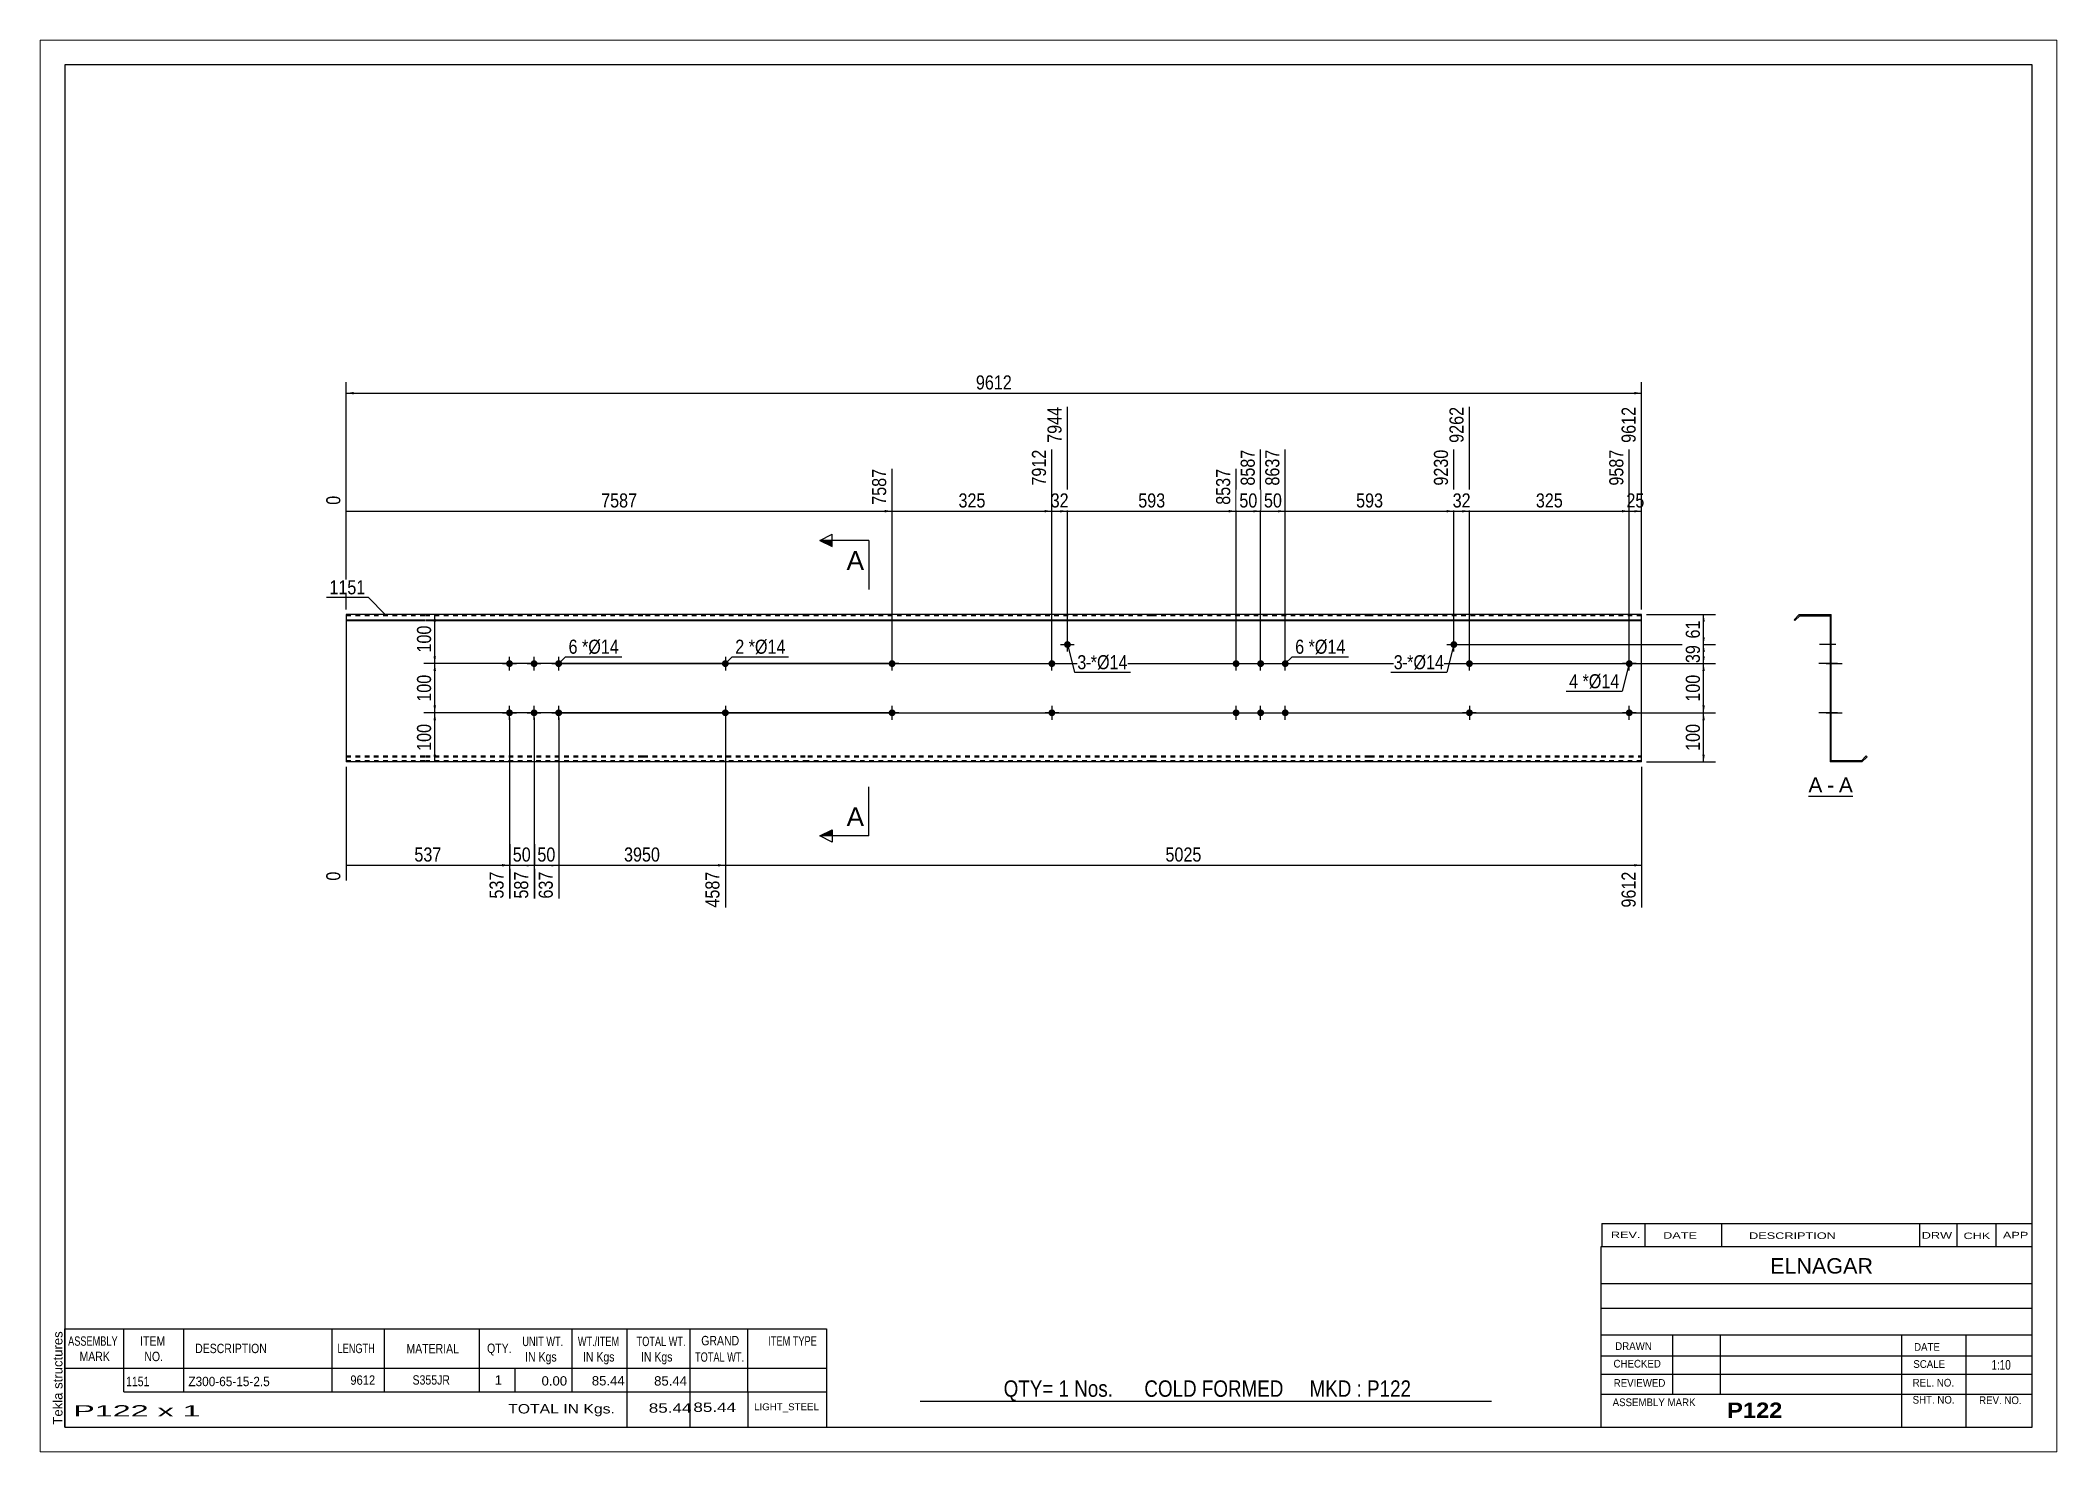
# Paper-space layout 'Layout1' of a CAD drawing. Header units: millimetres. Extents: x 0 to 410, y 0 to 287.
# The model-space entities are those that its viewports show. They can reach past a viewport. Long polylines and large blocks are cut down to what shows.
import ezdxf

# ---------------------------------------------------------------- set-up
doc = ezdxf.new("R2010")
doc.units = ezdxf.units.MM
doc.linetypes.add('DXK_LINE_DOT1', pattern=[1.8814, 0.9407, -0.9407])
doc.layers.add('Viewport layer', color=7, linetype='Continuous', plot=False)
doc.styles.add('Arial', font='ARIAL.TTF', dxfattribs={"height": 0.2})
doc.styles.add('Arial Bold', font='ARIALBD.TTF', dxfattribs={"height": 0.2})
doc.styles.add('Arial Narrow', font='ARIALN.TTF', dxfattribs={"height": 0.2})

# ---------------------------------------------------------------- blocks, each defined once
blk = doc.blocks.new('Unknown-627192223-1864')
at = {"color": 5, "linetype": 'Continuous'}
for p, q in [((342.8, 126.75), (-57.2, 126.75)), ((-57.2, 126.75), (-57.2, -150.25)), ((342.8, -150.25), (342.8, 126.75)), ((-57.2, -150.25), (342.8, -150.25))]:
    blk.add_line(p, q, dxfattribs=at)
at = {"color": 174, "linetype": 'Continuous', "style": 'Arial'}
blk.add_text('Tekla structures', height=1.9102, rotation=90, dxfattribs=at).set_placement((-57.7, -149.75))
blk = doc.blocks.new('Unknown-627192223-12 - 1236')
at = {"color": 7, "linetype": 'Continuous'}
blk.add_line((297.32, -21.95), (306.35, -21.95), dxfattribs=at)
at = {"color": 0, "linetype": 'Continuous'}
blk.add_wipeout([(300.16, -21.2), (300.16, -18), (297.32, -18), (297.32, -21.2)], dxfattribs=at)
blk.add_wipeout([(302.55, -21.2), (302.55, -18), (301.12, -18), (301.12, -21.2)], dxfattribs=at)
at = {"color": 96, "linetype": 'Continuous', "style": 'Arial'}
blk.add_text('A', height=3.06, dxfattribs=at).set_placement((297.32, -21.2))
at = {"color": 0, "linetype": 'Continuous'}
blk.add_wipeout([(306.35, -21.2), (306.35, -18), (303.51, -18), (303.51, -21.2)], dxfattribs=at)
at = {"color": 96, "linetype": 'Continuous', "style": 'Arial'}
for s, p in [('-', (301.12, -21.2)), ('A', (303.51, -21.2))]:
    blk.add_text(s, height=3.06, dxfattribs=at).set_placement(p)
blk = doc.blocks.new('Bolt-627192223-1223 - 1203')
at = {"linetype": 'Continuous'}
for points in [[(77.79, 5, -1), (76.39, 5, -1)], [(77.79, -5, -1), (76.39, -5, -1)]]:
    blk.add_hatch(color=3, dxfattribs=at).paths.add_polyline_path(points)
at = {"color": 3, "linetype": 'Continuous'}
for p, q in [((78.49, 5), (75.69, 5)), ((77.09, 6.4), (77.09, 3.6)), ((77.09, -3.6), (77.09, -6.4)), ((78.49, -5), (75.69, -5))]:
    blk.add_line(p, q, dxfattribs=at)
blk = doc.blocks.new('Part-627192223-1218 - 1203')
at = {"color": 2, "linetype": 'Continuous'}
for p, q in [((0, 15), (0, -15)), ((16, 15), (0, 15)), ((0, 13.94), (16, 13.94)), ((0, 13.76), (16, 13.76)), ((60.29, 15), (16.1, 15)), ((16.1, 13.94), (60.29, 13.94)), ((16.1, 13.76), (60.29, 13.76)), ((93.79, 15), (60.39, 15)), ((60.39, 13.94), (93.79, 13.94)), ((60.39, 13.76), (93.79, 13.76)), ((163.74, 15), (93.89, 15)), ((93.89, 13.94), (163.74, 13.94)), ((93.89, 13.76), (163.74, 13.76)), ((208.04, 15), (163.84, 15)), ((163.84, 13.94), (208.04, 13.94)), ((163.84, 13.76), (208.04, 13.76)), ((263.39, 15), (208.14, 15)), ((208.14, 13.94), (263.39, 13.94)), ((208.14, 13.76), (263.39, 13.76)), ((263.39, 13.94), (263.39, 15)), ((263.39, -15), (263.39, 13.94)), ((16, -15), (0, -15)), ((60.29, -15), (16.1, -15)), ((93.79, -15), (60.39, -15)), ((163.74, -15), (93.89, -15)), ((208.04, -15), (163.84, -15)), ((263.39, -15), (208.14, -15))]:
    blk.add_line(p, q, dxfattribs=at)
at = {"color": 7, "linetype": 'DXK_LINE_DOT1'}
for p, q in [((16, 14.75), (0, 14.75)), ((60.29, 14.75), (16.1, 14.75)), ((93.79, 14.75), (60.39, 14.75)), ((163.74, 14.75), (93.89, 14.75)), ((208.04, 14.75), (163.84, 14.75)), ((263.39, 14.75), (208.14, 14.75)), ((0, -13.76), (16, -13.76)), ((0, -13.94), (16, -13.94)), ((16, -14.75), (0, -14.75)), ((16.1, -13.76), (60.29, -13.76)), ((16.1, -13.94), (60.29, -13.94)), ((60.29, -14.75), (16.1, -14.75)), ((60.39, -13.76), (93.79, -13.76)), ((60.39, -13.94), (93.79, -13.94)), ((93.79, -14.75), (60.39, -14.75)), ((93.89, -13.76), (163.74, -13.76)), ((93.89, -13.94), (163.74, -13.94)), ((163.74, -14.75), (93.89, -14.75)), ((163.84, -13.76), (208.04, -13.76)), ((163.84, -13.94), (208.04, -13.94)), ((208.04, -14.75), (163.84, -14.75)), ((208.14, -13.76), (263.39, -13.76)), ((208.14, -13.94), (263.39, -13.94)), ((263.39, -14.75), (208.14, -14.75))]:
    blk.add_line(p, q, dxfattribs=at)
blk = doc.blocks.new('Bolt-627192223-1219 - 1203')
at = {"linetype": 'Continuous'}
for points in [[(32.5, 5, -1), (33.9, 5, -1)], [(37.5, 5, -1), (38.9, 5, -1)], [(42.5, 5, -1), (43.9, 5, -1)], [(32.5, -5, -1), (33.9, -5, -1)], [(37.5, -5, -1), (38.9, -5, -1)], [(42.5, -5, -1), (43.9, -5, -1)]]:
    blk.add_hatch(color=3, dxfattribs=at).paths.add_polyline_path(points)
at = {"color": 3, "linetype": 'Continuous'}
for p, q in [((31.8, 5), (34.6, 5)), ((33.2, 3.6), (33.2, 6.4)), ((36.8, 5), (39.6, 5)), ((38.2, 3.6), (38.2, 6.4)), ((41.8, 5), (44.6, 5)), ((43.2, 3.6), (43.2, 6.4)), ((33.2, -6.4), (33.2, -3.6)), ((38.2, -6.4), (38.2, -3.6)), ((43.2, -6.4), (43.2, -3.6)), ((31.8, -5), (34.6, -5)), ((36.8, -5), (39.6, -5)), ((41.8, -5), (44.6, -5))]:
    blk.add_line(p, q, dxfattribs=at)
blk = doc.blocks.new('Bolt-627192223-1220 - 1203')
at = {"linetype": 'Continuous'}
for points in [[(180.24, 5, -1), (181.64, 5, -1)], [(185.24, 5, -1), (186.64, 5, -1)], [(190.24, 5, -1), (191.64, 5, -1)], [(180.24, -5, -1), (181.64, -5, -1)], [(185.24, -5, -1), (186.64, -5, -1)], [(190.24, -5, -1), (191.64, -5, -1)]]:
    blk.add_hatch(color=3, dxfattribs=at).paths.add_polyline_path(points)
at = {"color": 3, "linetype": 'Continuous'}
for p, q in [((179.54, 5), (182.34, 5)), ((180.94, 3.6), (180.94, 6.4)), ((184.54, 5), (187.34, 5)), ((185.94, 3.6), (185.94, 6.4)), ((189.54, 5), (192.34, 5)), ((190.94, 3.6), (190.94, 6.4)), ((180.94, -6.4), (180.94, -3.6)), ((185.94, -6.4), (185.94, -3.6)), ((190.94, -6.4), (190.94, -3.6)), ((179.54, -5), (182.34, -5)), ((184.54, -5), (187.34, -5)), ((189.54, -5), (192.34, -5))]:
    blk.add_line(p, q, dxfattribs=at)
blk = doc.blocks.new('Bolt-627192223-1221 - 1203')
at = {"linetype": 'Continuous'}
blk.add_hatch(color=3, dxfattribs=at).paths.add_polyline_path([(142.79, 5, -1), (144.19, 5, -1)])
at = {"color": 3, "linetype": 'Continuous'}
for p, q in [((142.09, 5), (144.89, 5)), ((143.49, 3.6), (143.49, 6.4))]:
    blk.add_line(p, q, dxfattribs=at)
blk = doc.blocks.new('Bolt-627192223-1222 - 1203')
at = {"linetype": 'Continuous'}
blk.add_hatch(color=3, dxfattribs=at).paths.add_polyline_path([(145.95, 8.88, -1), (147.35, 8.88, -1)])
at = {"color": 3, "linetype": 'Continuous'}
for p, q in [((145.25, 8.88), (148.05, 8.88)), ((146.65, 7.48), (146.65, 10.28))]:
    blk.add_line(p, q, dxfattribs=at)
blk = doc.blocks.new('Bolt-627192223-1224 - 1203')
at = {"linetype": 'Continuous'}
blk.add_hatch(color=3, dxfattribs=at).paths.add_polyline_path([(144.19, -5, -1), (142.79, -5, -1)])
at = {"color": 3, "linetype": 'Continuous'}
for p, q in [((143.49, -3.6), (143.49, -6.4)), ((144.89, -5), (142.09, -5))]:
    blk.add_line(p, q, dxfattribs=at)
blk = doc.blocks.new('Bolt-627192223-1225 - 1203')
at = {"linetype": 'Continuous'}
blk.add_hatch(color=3, dxfattribs=at).paths.add_polyline_path([(224.53, 8.88, -1), (225.93, 8.88, -1)])
at = {"color": 3, "linetype": 'Continuous'}
for p, q in [((223.83, 8.88), (226.63, 8.88)), ((225.23, 7.48), (225.23, 10.28))]:
    blk.add_line(p, q, dxfattribs=at)
blk = doc.blocks.new('Bolt-627192223-1226 - 1203')
at = {"linetype": 'Continuous'}
blk.add_hatch(color=3, dxfattribs=at).paths.add_polyline_path([(227.69, 5, -1), (229.09, 5, -1)])
at = {"color": 3, "linetype": 'Continuous'}
for p, q in [((226.99, 5), (229.79, 5)), ((228.39, 3.6), (228.39, 6.4))]:
    blk.add_line(p, q, dxfattribs=at)
blk = doc.blocks.new('Bolt-627192223-1227 - 1203')
at = {"linetype": 'Continuous'}
blk.add_hatch(color=3, dxfattribs=at).paths.add_polyline_path([(229.09, -5, -1), (227.69, -5, -1)])
at = {"color": 3, "linetype": 'Continuous'}
for p, q in [((228.39, -3.6), (228.39, -6.4)), ((229.79, -5), (226.99, -5))]:
    blk.add_line(p, q, dxfattribs=at)
blk = doc.blocks.new('Bolt-627192223-1228 - 1203')
at = {"linetype": 'Continuous'}
for points in [[(110.29, 5, -1), (111.69, 5, -1)], [(260.19, 5, -1), (261.59, 5, -1)]]:
    blk.add_hatch(color=3, dxfattribs=at).paths.add_polyline_path(points)
at = {"color": 3, "linetype": 'Continuous'}
for p, q in [((112.39, 5), (109.59, 5)), ((110.99, 3.6), (110.99, 6.4)), ((262.29, 5), (259.49, 5)), ((260.89, 3.6), (260.89, 6.4))]:
    blk.add_line(p, q, dxfattribs=at)
blk = doc.blocks.new('Bolt-627192223-1229 - 1203')
at = {"linetype": 'Continuous'}
for points in [[(110.29, -5, -1), (111.69, -5, -1)], [(260.19, -5, -1), (261.59, -5, -1)]]:
    blk.add_hatch(color=3, dxfattribs=at).paths.add_polyline_path(points)
at = {"color": 3, "linetype": 'Continuous'}
for p, q in [((110.99, -6.4), (110.99, -3.6)), ((260.89, -6.4), (260.89, -3.6)), ((112.39, -5), (109.59, -5)), ((262.29, -5), (259.49, -5))]:
    blk.add_line(p, q, dxfattribs=at)
blk = doc.blocks.new('Bolt-627192223-1240 - 1236')
at = {"linetype": 'Continuous'}
for points in [[(301.71, 5.7), (301.71, 4.3), (301.96, 4.3), (301.96, 5.7)], [(301.71, 5.7), (301.71, 4.3), (301.96, 4.3), (301.96, 5.7)], [(301.71, 5.7), (301.71, 4.3), (301.96, 4.3), (301.96, 5.7)], [(301.71, -4.3), (301.71, -5.7), (301.96, -5.7), (301.96, -4.3)], [(301.71, -4.3), (301.71, -5.7), (301.96, -5.7), (301.96, -4.3)], [(301.71, -4.3), (301.71, -5.7), (301.96, -5.7), (301.96, -4.3)]]:
    blk.add_hatch(color=3, dxfattribs=at).paths.add_polyline_path(points)
at = {"color": 3, "linetype": 'Continuous'}
for p, q in [((303.26, 5), (299.46, 5)), ((303.26, 5), (299.46, 5)), ((303.26, 5), (299.46, 5)), ((301.96, 5.7), (301.71, 5.7)), ((301.96, 5.7), (301.71, 5.7)), ((301.96, 5.7), (301.71, 5.7)), ((301.96, 4.3), (301.71, 4.3)), ((301.96, 4.3), (301.71, 4.3)), ((301.96, 4.3), (301.71, 4.3)), ((303.26, -5), (299.46, -5)), ((303.26, -5), (299.46, -5)), ((303.26, -5), (299.46, -5)), ((301.96, -4.3), (301.71, -4.3)), ((301.96, -4.3), (301.71, -4.3)), ((301.96, -4.3), (301.71, -4.3)), ((301.96, -5.7), (301.71, -5.7)), ((301.96, -5.7), (301.71, -5.7)), ((301.96, -5.7), (301.71, -5.7))]:
    blk.add_line(p, q, dxfattribs=at)
blk = doc.blocks.new('Part-627192223-1238 - 1236')
at = {"color": 2, "linetype": 'Continuous'}
for p, q in [((295.46, 15), (294.4, 13.94)), ((294.4, 13.94), (294.58, 13.76)), ((295.56, 14.75), (294.58, 13.76)), ((295.46, 15), (301.96, 15)), ((295.56, 14.75), (301.71, 14.75)), ((301.71, 14.75), (301.71, -15)), ((301.96, -14.75), (301.96, 15)), ((308.21, -15), (301.71, -15)), ((308.11, -14.75), (301.96, -14.75)), ((308.11, -14.75), (309.09, -13.76)), ((308.21, -15), (309.27, -13.94)), ((309.27, -13.94), (309.09, -13.76))]:
    blk.add_line(p, q, dxfattribs=at)
blk = doc.blocks.new('Bolt-627192223-1239 - 1236')
at = {"linetype": 'Continuous'}
for points in [[(301.71, 5.7), (301.71, 4.3), (301.96, 4.3), (301.96, 5.7)], [(301.71, 5.7), (301.71, 4.3), (301.96, 4.3), (301.96, 5.7)], [(301.71, 5.7), (301.71, 4.3), (301.96, 4.3), (301.96, 5.7)], [(301.71, -4.3), (301.71, -5.7), (301.96, -5.7), (301.96, -4.3)], [(301.71, -4.3), (301.71, -5.7), (301.96, -5.7), (301.96, -4.3)], [(301.71, -4.3), (301.71, -5.7), (301.96, -5.7), (301.96, -4.3)]]:
    blk.add_hatch(color=3, dxfattribs=at).paths.add_polyline_path(points)
at = {"color": 3, "linetype": 'Continuous'}
for p, q in [((303.26, 5), (299.46, 5)), ((303.26, 5), (299.46, 5)), ((303.26, 5), (299.46, 5)), ((301.96, 5.7), (301.71, 5.7)), ((301.96, 5.7), (301.71, 5.7)), ((301.96, 5.7), (301.71, 5.7)), ((301.96, 4.3), (301.71, 4.3)), ((301.96, 4.3), (301.71, 4.3)), ((301.96, 4.3), (301.71, 4.3)), ((303.26, -5), (299.46, -5)), ((303.26, -5), (299.46, -5)), ((303.26, -5), (299.46, -5)), ((301.96, -4.3), (301.71, -4.3)), ((301.96, -4.3), (301.71, -4.3)), ((301.96, -4.3), (301.71, -4.3)), ((301.96, -5.7), (301.71, -5.7)), ((301.96, -5.7), (301.71, -5.7)), ((301.96, -5.7), (301.71, -5.7))]:
    blk.add_line(p, q, dxfattribs=at)
blk = doc.blocks.new('Bolt-627192223-1241 - 1236')
at = {"linetype": 'Continuous'}
blk.add_hatch(color=3, dxfattribs=at).paths.add_polyline_path([(301.71, 5.7), (301.71, 4.3), (301.96, 4.3), (301.96, 5.7)])
at = {"color": 3, "linetype": 'Continuous'}
for p, q in [((302.89, 5), (299.59, 5)), ((301.96, 5.7), (301.71, 5.7)), ((301.96, 4.3), (301.71, 4.3))]:
    blk.add_line(p, q, dxfattribs=at)
blk = doc.blocks.new('Bolt-627192223-1242 - 1236')
at = {"linetype": 'Continuous'}
blk.add_hatch(color=3, dxfattribs=at).paths.add_polyline_path([(301.71, 9.58), (301.71, 8.18), (301.96, 8.18), (301.96, 9.58)])
at = {"color": 3, "linetype": 'Continuous'}
for p, q in [((302.89, 8.88), (299.59, 8.88)), ((301.96, 9.58), (301.71, 9.58)), ((301.96, 8.18), (301.71, 8.18))]:
    blk.add_line(p, q, dxfattribs=at)
blk = doc.blocks.new('Bolt-627192223-1243 - 1236')
at = {"linetype": 'Continuous'}
for points in [[(301.96, 4.3), (301.96, 5.7), (301.71, 5.7), (301.71, 4.3)], [(301.96, -5.7), (301.96, -4.3), (301.71, -4.3), (301.71, -5.7)]]:
    blk.add_hatch(color=3, dxfattribs=at).paths.add_polyline_path(points)
at = {"color": 3, "linetype": 'Continuous'}
for p, q in [((301.96, 5), (299.71, 5)), ((301.96, 5.7), (301.71, 5.7)), ((301.96, 4.3), (301.71, 4.3)), ((301.96, -5), (299.71, -5)), ((301.96, -4.3), (301.71, -4.3)), ((301.96, -5.7), (301.71, -5.7))]:
    blk.add_line(p, q, dxfattribs=at)
blk = doc.blocks.new('Bolt-627192223-1244 - 1236')
at = {"linetype": 'Continuous'}
blk.add_hatch(color=3, dxfattribs=at).paths.add_polyline_path([(301.96, -5.7), (301.96, -4.3), (301.71, -4.3), (301.71, -5.7)])
at = {"color": 3, "linetype": 'Continuous'}
for p, q in [((301.96, -4.3), (301.71, -4.3)), ((302.76, -5), (301.71, -5)), ((301.96, -5.7), (301.71, -5.7))]:
    blk.add_line(p, q, dxfattribs=at)
blk = doc.blocks.new('Bolt-627192223-1245 - 1236')
at = {"linetype": 'Continuous'}
blk.add_hatch(color=3, dxfattribs=at).paths.add_polyline_path([(301.71, 9.58), (301.71, 8.18), (301.96, 8.18), (301.96, 9.58)])
at = {"color": 3, "linetype": 'Continuous'}
for p, q in [((302.89, 8.88), (299.59, 8.88)), ((301.96, 9.58), (301.71, 9.58)), ((301.96, 8.18), (301.71, 8.18))]:
    blk.add_line(p, q, dxfattribs=at)
blk = doc.blocks.new('Bolt-627192223-1246 - 1236')
at = {"linetype": 'Continuous'}
blk.add_hatch(color=3, dxfattribs=at).paths.add_polyline_path([(301.71, 5.7), (301.71, 4.3), (301.96, 4.3), (301.96, 5.7)])
at = {"color": 3, "linetype": 'Continuous'}
for p, q in [((302.89, 5), (299.59, 5)), ((301.96, 5.7), (301.71, 5.7)), ((301.96, 4.3), (301.71, 4.3))]:
    blk.add_line(p, q, dxfattribs=at)
blk = doc.blocks.new('Bolt-627192223-1247 - 1236')
at = {"linetype": 'Continuous'}
blk.add_hatch(color=3, dxfattribs=at).paths.add_polyline_path([(301.96, -5.7), (301.96, -4.3), (301.71, -4.3), (301.71, -5.7)])
at = {"color": 3, "linetype": 'Continuous'}
for p, q in [((301.96, -4.3), (301.71, -4.3)), ((302.76, -5), (301.71, -5)), ((301.96, -5.7), (301.71, -5.7))]:
    blk.add_line(p, q, dxfattribs=at)
blk = doc.blocks.new('Bolt-627192223-1248 - 1236')
at = {"linetype": 'Continuous'}
blk.add_hatch(color=3, dxfattribs=at).paths.add_polyline_path([(301.71, 5.7), (301.71, 4.3), (301.96, 4.3), (301.96, 5.7)])
blk.add_hatch(color=3, dxfattribs=at).paths.add_polyline_path([(301.71, 5.7), (301.71, 4.3), (301.96, 4.3), (301.96, 5.7)])
at = {"color": 3, "linetype": 'Continuous'}
for p, q in [((300.91, 5), (304.21, 5)), ((300.91, 5), (304.21, 5)), ((301.71, 5.7), (301.96, 5.7)), ((301.71, 5.7), (301.96, 5.7)), ((301.71, 4.3), (301.96, 4.3)), ((301.71, 4.3), (301.96, 4.3))]:
    blk.add_line(p, q, dxfattribs=at)
blk = doc.blocks.new('Bolt-627192223-1249 - 1236')
at = {"linetype": 'Continuous'}
blk.add_hatch(color=3, dxfattribs=at).paths.add_polyline_path([(301.71, -4.3), (301.71, -5.7), (301.96, -5.7), (301.96, -4.3)])
blk.add_hatch(color=3, dxfattribs=at).paths.add_polyline_path([(301.71, -4.3), (301.71, -5.7), (301.96, -5.7), (301.96, -4.3)])
at = {"color": 3, "linetype": 'Continuous'}
for p, q in [((300.91, -5), (304.21, -5)), ((300.91, -5), (304.21, -5)), ((301.71, -4.3), (301.96, -4.3)), ((301.71, -4.3), (301.96, -4.3)), ((301.71, -5.7), (301.96, -5.7)), ((301.71, -5.7), (301.96, -5.7))]:
    blk.add_line(p, q, dxfattribs=at)
blk = doc.blocks.new('StraightDimension-627192223-1353 - 1203')
at = {"linetype": 'Continuous'}
for points in [[(17.75, 3.5), (18, 5), (18.25, 3.5)], [(18.25, -3.5), (18, -5), (17.75, -3.5)]]:
    blk.add_hatch(color=7, dxfattribs=at).paths.add_polyline_path(points)
at = {"color": 7, "linetype": 'Continuous'}
for p, q in [((109.99, 5), (15.75, 5)), ((18, -5), (18, 5)), ((109.99, -5), (15.75, -5))]:
    blk.add_line(p, q, dxfattribs=at)
at = {"color": 0}
blk.add_wipeout([(17.85, 3.34), (13.65, 3.34), (13.65, -3.34), (17.85, -3.34)], dxfattribs=at)
at = {"color": 3, "style": 'Arial Narrow'}
blk.add_text('100', height=2.863, rotation=90.0002, dxfattribs=at).set_placement((17.25, -2.74))
blk = doc.blocks.new('StraightDimension-627192223-1354 - 1203')
at = {"linetype": 'Continuous'}
for points in [[(17.75, -6.5), (18, -5), (18.25, -6.5)], [(18.25, -13.5), (18, -15), (17.75, -13.5)]]:
    blk.add_hatch(color=7, dxfattribs=at).paths.add_polyline_path(points)
at = {"color": 7, "linetype": 'Continuous'}
for p, q in [((109.99, -5), (15.75, -5)), ((18, -15), (18, -5)), ((32.2, -15), (15.75, -15))]:
    blk.add_line(p, q, dxfattribs=at)
at = {"color": 0}
blk.add_wipeout([(17.85, -6.66), (13.65, -6.66), (13.65, -13.34), (17.85, -13.34)], dxfattribs=at)
at = {"color": 3, "style": 'Arial Narrow'}
blk.add_text('100', height=2.863, rotation=90.0002, dxfattribs=at).set_placement((17.25, -12.74))
blk = doc.blocks.new('StraightDimension-627192223-1269 - 1203')
at = {"linetype": 'Continuous'}
blk.add_hatch(color=7, dxfattribs=at).paths.add_polyline_path([(179.44, 36.25), (180.94, 36), (179.44, 35.75)])
at = {"color": 7, "linetype": 'Continuous'}
for p, q in [((146.65, 9.88), (146.65, 57.21)), ((180.94, 6), (180.94, 44.61)), ((146.65, 36), (180.94, 36))]:
    blk.add_line(p, q, dxfattribs=at)
at = {"color": 0, "linetype": 'Continuous'}
blk.add_wipeout([(180.34, 45.21), (176.14, 45.21), (176.14, 36.7), (180.34, 36.7)], dxfattribs=at)
at = {"color": 0}
blk.add_wipeout([(167.14, 36.15), (167.14, 40.35), (160.45, 40.35), (160.45, 36.15)], dxfattribs=at)
at = {"color": 3, "linetype": 'Continuous', "style": 'Arial Narrow'}
blk.add_text('8537', height=2.863, rotation=90.0002, dxfattribs=at).set_placement((179.74, 37.3))
at = {"color": 3, "style": 'Arial Narrow'}
blk.add_text('593', height=2.863, dxfattribs=at).set_placement((161.05, 36.75))
blk = doc.blocks.new('StraightDimension-627192223-1332 - 1203')
at = {"linetype": 'Continuous'}
for points in [[(275.75, 13.5), (276, 15), (276.25, 13.5)], [(276.25, 10.38), (276, 8.88), (275.75, 10.38)]]:
    blk.add_hatch(color=7, dxfattribs=at).paths.add_polyline_path(points)
at = {"color": 7, "linetype": 'Continuous'}
for p, q in [((264.39, 15), (278.4, 15)), ((276, 8.88), (276, 15)), ((226.23, 8.88), (278.4, 8.88))]:
    blk.add_line(p, q, dxfattribs=at)
at = {"color": 0}
blk.add_wipeout([(275.85, 14.37), (271.65, 14.37), (271.65, 9.51), (275.85, 9.51)], dxfattribs=at)
at = {"color": 3, "style": 'Arial Narrow'}
blk.add_text('61', height=2.863, rotation=90.0002, dxfattribs=at).set_placement((275.25, 10.11))
blk = doc.blocks.new('StraightDimension-627192223-1267 - 1203')
at = {"linetype": 'Continuous'}
blk.add_hatch(color=7, dxfattribs=at).paths.add_polyline_path([(189.44, 36.25), (190.94, 36), (189.44, 35.75)])
at = {"color": 7, "linetype": 'Continuous'}
for p, q in [((185.94, 6), (185.94, 48.51)), ((190.94, 6), (190.94, 48.51)), ((185.94, 36), (190.94, 36))]:
    blk.add_line(p, q, dxfattribs=at)
at = {"color": 0}
blk.add_wipeout([(190.87, 36.15), (190.87, 40.35), (186.01, 40.35), (186.01, 36.15)], dxfattribs=at)
at = {"color": 0, "linetype": 'Continuous'}
blk.add_wipeout([(190.34, 49.11), (186.14, 49.11), (186.14, 40.6), (190.34, 40.6)], dxfattribs=at)
at = {"color": 3, "linetype": 'Continuous', "style": 'Arial Narrow'}
blk.add_text('8637', height=2.863, rotation=90.0002, dxfattribs=at).set_placement((189.74, 41.2))
at = {"color": 3, "style": 'Arial Narrow'}
blk.add_text('50', height=2.863, dxfattribs=at).set_placement((186.61, 36.75))
blk = doc.blocks.new('StraightDimension-627192223-1335 - 1203')
at = {"linetype": 'Continuous'}
for points in [[(275.75, -6.5), (276, -5), (276.25, -6.5)], [(276.25, -13.5), (276, -15), (275.75, -13.5)]]:
    blk.add_hatch(color=7, dxfattribs=at).paths.add_polyline_path(points)
at = {"color": 7, "linetype": 'Continuous'}
for p, q in [((44.2, -5), (278.4, -5)), ((276, -15), (276, -5)), ((264.39, -15), (278.4, -15))]:
    blk.add_line(p, q, dxfattribs=at)
at = {"color": 0}
blk.add_wipeout([(275.85, -6.66), (271.65, -6.66), (271.65, -13.34), (275.85, -13.34)], dxfattribs=at)
at = {"color": 3, "style": 'Arial Narrow'}
blk.add_text('100', height=2.863, rotation=90.0002, dxfattribs=at).set_placement((275.25, -12.74))
blk = doc.blocks.new('StraightDimension-627192223-1266 - 1203')
at = {"linetype": 'Continuous'}
blk.add_hatch(color=7, dxfattribs=at).paths.add_polyline_path([(223.73, 36.25), (225.23, 36), (223.73, 35.75)])
at = {"color": 7, "linetype": 'Continuous'}
for p, q in [((190.94, 6), (190.94, 48.51)), ((225.23, 9.88), (225.23, 48.51)), ((190.94, 36), (225.23, 36))]:
    blk.add_line(p, q, dxfattribs=at)
at = {"color": 0, "linetype": 'Continuous'}
blk.add_wipeout([(224.63, 49.11), (220.43, 49.11), (220.43, 40.6), (224.63, 40.6)], dxfattribs=at)
at = {"color": 0}
blk.add_wipeout([(211.43, 36.15), (211.43, 40.35), (204.75, 40.35), (204.75, 36.15)], dxfattribs=at)
at = {"color": 3, "linetype": 'Continuous', "style": 'Arial Narrow'}
blk.add_text('9230', height=2.863, rotation=90.0002, dxfattribs=at).set_placement((224.03, 41.2))
at = {"color": 3, "style": 'Arial Narrow'}
blk.add_text('593', height=2.863, dxfattribs=at).set_placement((205.35, 36.75))
blk = doc.blocks.new('StraightDimension-627192223-1312 - 1203')
at = {"linetype": 'Continuous'}
blk.add_hatch(color=7, dxfattribs=at).paths.add_polyline_path([(261.89, -35.75), (263.39, -36), (261.89, -36.25)])
at = {"color": 7, "linetype": 'Continuous'}
for p, q in [((77.09, -6), (77.09, -44.61)), ((263.39, -16), (263.39, -44.61)), ((77.09, -36), (263.39, -36))]:
    blk.add_line(p, q, dxfattribs=at)
at = {"color": 0}
blk.add_wipeout([(174.5, -35.85), (174.5, -31.65), (165.99, -31.65), (165.99, -35.85)], dxfattribs=at)
at = {"color": 0, "linetype": 'Continuous'}
blk.add_wipeout([(262.79, -36.7), (258.59, -36.7), (258.59, -45.21), (262.79, -45.21)], dxfattribs=at)
at = {"color": 3, "style": 'Arial Narrow'}
blk.add_text('5025', height=2.863, dxfattribs=at).set_placement((166.59, -35.25))
at = {"color": 3, "linetype": 'Continuous', "style": 'Arial Narrow'}
blk.add_text('9612', height=2.863, rotation=90.0002, dxfattribs=at).set_placement((262.19, -44.61))
blk = doc.blocks.new('StraightDimension-627192223-1263 - 1203')
at = {"linetype": 'Continuous'}
blk.add_hatch(color=7, dxfattribs=at).paths.add_polyline_path([(261.89, 36.25), (263.39, 36), (261.89, 35.75)])
at = {"color": 7, "linetype": 'Continuous'}
for p, q in [((263.39, 16), (263.39, 57.21)), ((260.89, 6), (260.89, 48.51)), ((260.89, 36), (263.39, 36))]:
    blk.add_line(p, q, dxfattribs=at)
at = {"color": 0, "linetype": 'Continuous'}
blk.add_wipeout([(262.79, 57.81), (258.59, 57.81), (258.59, 49.3), (262.79, 49.3)], dxfattribs=at)
at = {"color": 0}
blk.add_wipeout([(264.57, 36.15), (264.57, 40.35), (259.71, 40.35), (259.71, 36.15)], dxfattribs=at)
at = {"color": 3, "linetype": 'Continuous', "style": 'Arial Narrow'}
blk.add_text('9612', height=2.863, rotation=90.0002, dxfattribs=at).set_placement((262.19, 49.9))
at = {"color": 3, "style": 'Arial Narrow'}
blk.add_text('25', height=2.863, dxfattribs=at).set_placement((260.31, 36.75))
blk = doc.blocks.new('StraightDimension-627192223-1264 - 1203')
at = {"linetype": 'Continuous'}
blk.add_hatch(color=7, dxfattribs=at).paths.add_polyline_path([(259.39, 36.25), (260.89, 36), (259.39, 35.75)])
at = {"color": 7, "linetype": 'Continuous'}
for p, q in [((228.39, 6), (228.39, 57.21)), ((260.89, 6), (260.89, 48.51)), ((228.39, 36), (260.89, 36))]:
    blk.add_line(p, q, dxfattribs=at)
at = {"color": 0, "linetype": 'Continuous'}
blk.add_wipeout([(260.29, 49.11), (256.09, 49.11), (256.09, 40.6), (260.29, 40.6)], dxfattribs=at)
at = {"color": 0}
blk.add_wipeout([(247.98, 36.15), (247.98, 40.35), (241.3, 40.35), (241.3, 36.15)], dxfattribs=at)
at = {"color": 3, "linetype": 'Continuous', "style": 'Arial Narrow'}
blk.add_text('9587', height=2.863, rotation=90.0002, dxfattribs=at).set_placement((259.69, 41.2))
at = {"color": 3, "style": 'Arial Narrow'}
blk.add_text('325', height=2.863, dxfattribs=at).set_placement((241.9, 36.75))
blk = doc.blocks.new('StraightDimension-627192223-1265 - 1203')
at = {"linetype": 'Continuous'}
blk.add_hatch(color=7, dxfattribs=at).paths.add_polyline_path([(226.89, 36.25), (228.39, 36), (226.89, 35.75)])
at = {"color": 7, "linetype": 'Continuous'}
for p, q in [((228.39, 6), (228.39, 57.21)), ((225.23, 9.88), (225.23, 48.51)), ((225.23, 36), (228.39, 36))]:
    blk.add_line(p, q, dxfattribs=at)
at = {"color": 0, "linetype": 'Continuous'}
blk.add_wipeout([(227.79, 57.81), (223.59, 57.81), (223.59, 49.3), (227.79, 49.3)], dxfattribs=at)
at = {"color": 0}
blk.add_wipeout([(229.24, 36.15), (229.24, 40.35), (224.38, 40.35), (224.38, 36.15)], dxfattribs=at)
at = {"color": 3, "linetype": 'Continuous', "style": 'Arial Narrow'}
blk.add_text('9262', height=2.863, rotation=90.0002, dxfattribs=at).set_placement((227.19, 49.9))
at = {"color": 3, "style": 'Arial Narrow'}
blk.add_text('32', height=2.863, dxfattribs=at).set_placement((224.98, 36.75))
blk = doc.blocks.new('StraightDimension-627192223-1268 - 1203')
at = {"linetype": 'Continuous'}
blk.add_hatch(color=7, dxfattribs=at).paths.add_polyline_path([(184.44, 36.25), (185.94, 36), (184.44, 35.75)])
at = {"color": 7, "linetype": 'Continuous'}
for p, q in [((185.94, 6), (185.94, 48.51)), ((180.94, 6), (180.94, 44.61)), ((180.94, 36), (185.94, 36))]:
    blk.add_line(p, q, dxfattribs=at)
at = {"color": 0}
blk.add_wipeout([(185.87, 36.15), (185.87, 40.35), (181.01, 40.35), (181.01, 36.15)], dxfattribs=at)
at = {"color": 0, "linetype": 'Continuous'}
blk.add_wipeout([(185.34, 49.11), (181.14, 49.11), (181.14, 40.6), (185.34, 40.6)], dxfattribs=at)
at = {"color": 3, "linetype": 'Continuous', "style": 'Arial Narrow'}
blk.add_text('8587', height=2.863, rotation=90.0002, dxfattribs=at).set_placement((184.74, 41.2))
at = {"color": 3, "style": 'Arial Narrow'}
blk.add_text('50', height=2.863, dxfattribs=at).set_placement((181.61, 36.75))
blk = doc.blocks.new('StraightDimension-627192223-1270 - 1203')
at = {"linetype": 'Continuous'}
blk.add_hatch(color=7, dxfattribs=at).paths.add_polyline_path([(145.15, 36.25), (146.65, 36), (145.15, 35.75)])
at = {"color": 7, "linetype": 'Continuous'}
for p, q in [((146.65, 9.88), (146.65, 57.21)), ((143.49, 6), (143.49, 48.51)), ((143.49, 36), (146.65, 36))]:
    blk.add_line(p, q, dxfattribs=at)
at = {"color": 0, "linetype": 'Continuous'}
blk.add_wipeout([(146.05, 57.81), (141.85, 57.81), (141.85, 49.3), (146.05, 49.3)], dxfattribs=at)
at = {"color": 0}
blk.add_wipeout([(147.5, 36.15), (147.5, 40.35), (142.64, 40.35), (142.64, 36.15)], dxfattribs=at)
at = {"color": 3, "linetype": 'Continuous', "style": 'Arial Narrow'}
blk.add_text('7944', height=2.863, rotation=90.0002, dxfattribs=at).set_placement((145.45, 49.9))
at = {"color": 3, "style": 'Arial Narrow'}
blk.add_text('32', height=2.863, dxfattribs=at).set_placement((143.24, 36.75))
blk = doc.blocks.new('StraightDimension-627192223-1271 - 1203')
at = {"linetype": 'Continuous'}
blk.add_hatch(color=7, dxfattribs=at).paths.add_polyline_path([(141.99, 36.25), (143.49, 36), (141.99, 35.75)])
at = {"color": 7, "linetype": 'Continuous'}
for p, q in [((143.49, 6), (143.49, 48.51)), ((110.99, 6), (110.99, 44.61)), ((110.99, 36), (143.49, 36))]:
    blk.add_line(p, q, dxfattribs=at)
at = {"color": 0, "linetype": 'Continuous'}
blk.add_wipeout([(142.89, 49.11), (138.69, 49.11), (138.69, 40.6), (142.89, 40.6)], dxfattribs=at)
at = {"color": 0}
blk.add_wipeout([(130.58, 36.15), (130.58, 40.35), (123.9, 40.35), (123.9, 36.15)], dxfattribs=at)
at = {"color": 3, "linetype": 'Continuous', "style": 'Arial Narrow'}
blk.add_text('7912', height=2.863, rotation=90.0002, dxfattribs=at).set_placement((142.29, 41.2))
at = {"color": 3, "style": 'Arial Narrow'}
blk.add_text('325', height=2.863, dxfattribs=at).set_placement((124.5, 36.75))
blk = doc.blocks.new('StraightDimension-627192223-1272 - 1203')
at = {"linetype": 'Continuous'}
blk.add_hatch(color=7, dxfattribs=at).paths.add_polyline_path([(109.49, 36.25), (110.99, 36), (109.49, 35.75)])
at = {"color": 7, "linetype": 'Continuous'}
for p, q in [((110.99, 6), (110.99, 44.61)), ((0, 16), (0, 39.13)), ((0, 36), (110.99, 36))]:
    blk.add_line(p, q, dxfattribs=at)
at = {"color": 0, "linetype": 'Continuous'}
for points in [[(110.39, 45.21), (106.19, 45.21), (106.19, 36.7), (110.39, 36.7)], [(-0.6, 39.73), (-4.8, 39.73), (-4.8, 36.7), (-0.6, 36.7)]]:
    blk.add_wipeout(points, dxfattribs=at)
at = {"color": 0}
blk.add_wipeout([(59.75, 36.15), (59.75, 40.35), (51.24, 40.35), (51.24, 36.15)], dxfattribs=at)
at = {"color": 3, "linetype": 'Continuous', "style": 'Arial Narrow'}
for s, height, p in [('7587', 2.863, (109.79, 37.3)), ('0', 2.86, (-1.2, 37.3))]:
    blk.add_text(s, height=height, rotation=90.0002, dxfattribs=at).set_placement(p)
at = {"color": 3, "style": 'Arial Narrow'}
blk.add_text('7587', height=2.863, dxfattribs=at).set_placement((51.84, 36.75))
blk = doc.blocks.new('StraightDimension-627192223-1313 - 1203')
at = {"linetype": 'Continuous'}
blk.add_hatch(color=7, dxfattribs=at).paths.add_polyline_path([(75.59, -35.75), (77.09, -36), (75.59, -36.25)])
at = {"color": 7, "linetype": 'Continuous'}
for p, q in [((43.2, -6), (43.2, -42.78)), ((77.09, -6), (77.09, -44.61)), ((43.2, -36), (77.09, -36))]:
    blk.add_line(p, q, dxfattribs=at)
at = {"color": 0}
blk.add_wipeout([(64.4, -35.85), (64.4, -31.65), (55.89, -31.65), (55.89, -35.85)], dxfattribs=at)
at = {"color": 0, "linetype": 'Continuous'}
blk.add_wipeout([(76.49, -36.7), (72.29, -36.7), (72.29, -45.21), (76.49, -45.21)], dxfattribs=at)
at = {"color": 3, "style": 'Arial Narrow'}
blk.add_text('3950', height=2.863, dxfattribs=at).set_placement((56.49, -35.25))
at = {"color": 3, "linetype": 'Continuous', "style": 'Arial Narrow'}
blk.add_text('4587', height=2.863, rotation=90.0002, dxfattribs=at).set_placement((75.89, -44.61))
blk = doc.blocks.new('StraightDimension-627192223-1314 - 1203')
at = {"linetype": 'Continuous'}
blk.add_hatch(color=7, dxfattribs=at).paths.add_polyline_path([(41.7, -35.75), (43.2, -36), (41.7, -36.25)])
at = {"color": 7, "linetype": 'Continuous'}
for p, q in [((38.2, -6), (38.2, -42.78)), ((43.2, -6), (43.2, -42.78)), ((38.2, -36), (43.2, -36))]:
    blk.add_line(p, q, dxfattribs=at)
at = {"color": 0}
blk.add_wipeout([(43.13, -35.85), (43.13, -31.65), (38.27, -31.65), (38.27, -35.85)], dxfattribs=at)
at = {"color": 0, "linetype": 'Continuous'}
blk.add_wipeout([(42.6, -36.7), (38.4, -36.7), (38.4, -43.38), (42.6, -43.38)], dxfattribs=at)
at = {"color": 3, "style": 'Arial Narrow'}
blk.add_text('50', height=2.863, dxfattribs=at).set_placement((38.87, -35.25))
at = {"color": 3, "linetype": 'Continuous', "style": 'Arial Narrow'}
blk.add_text('637', height=2.863, rotation=90.0002, dxfattribs=at).set_placement((42, -42.78))
blk = doc.blocks.new('StraightDimension-627192223-1315 - 1203')
at = {"linetype": 'Continuous'}
blk.add_hatch(color=7, dxfattribs=at).paths.add_polyline_path([(36.7, -35.75), (38.2, -36), (36.7, -36.25)])
at = {"color": 7, "linetype": 'Continuous'}
for p, q in [((33.2, -6), (33.2, -42.78)), ((38.2, -6), (38.2, -42.78)), ((33.2, -36), (38.2, -36))]:
    blk.add_line(p, q, dxfattribs=at)
at = {"color": 0}
blk.add_wipeout([(38.13, -35.85), (38.13, -31.65), (33.27, -31.65), (33.27, -35.85)], dxfattribs=at)
at = {"color": 0, "linetype": 'Continuous'}
blk.add_wipeout([(37.6, -36.7), (33.4, -36.7), (33.4, -43.38), (37.6, -43.38)], dxfattribs=at)
at = {"color": 3, "style": 'Arial Narrow'}
blk.add_text('50', height=2.863, dxfattribs=at).set_placement((33.87, -35.25))
at = {"color": 3, "linetype": 'Continuous', "style": 'Arial Narrow'}
blk.add_text('587', height=2.863, rotation=90.0002, dxfattribs=at).set_placement((37, -42.78))
blk = doc.blocks.new('StraightDimension-627192223-1316 - 1203')
at = {"linetype": 'Continuous'}
blk.add_hatch(color=7, dxfattribs=at).paths.add_polyline_path([(31.7, -35.75), (33.2, -36), (31.7, -36.25)])
at = {"color": 7, "linetype": 'Continuous'}
for p, q in [((33.2, -6), (33.2, -42.78)), ((0, -16), (0, -39.13)), ((0, -36), (33.2, -36))]:
    blk.add_line(p, q, dxfattribs=at)
at = {"color": 0}
blk.add_wipeout([(19.94, -35.85), (19.94, -31.65), (13.26, -31.65), (13.26, -35.85)], dxfattribs=at)
at = {"color": 0, "linetype": 'Continuous'}
for points in [[(-0.6, -36.7), (-4.8, -36.7), (-4.8, -39.73), (-0.6, -39.73)], [(32.6, -36.7), (28.4, -36.7), (28.4, -43.38), (32.6, -43.38)]]:
    blk.add_wipeout(points, dxfattribs=at)
at = {"color": 3, "style": 'Arial Narrow'}
blk.add_text('537', height=2.863, dxfattribs=at).set_placement((13.86, -35.25))
at = {"color": 3, "linetype": 'Continuous', "style": 'Arial Narrow'}
for s, height, p in [('0', 2.86, (-1.2, -39.13)), ('537', 2.863, (32, -42.78))]:
    blk.add_text(s, height=height, rotation=90.0002, dxfattribs=at).set_placement(p)
blk = doc.blocks.new('StraightDimension-627192223-1333 - 1203')
at = {"linetype": 'Continuous'}
for points in [[(275.75, 7.38), (276, 8.88), (276.25, 7.38)], [(276.25, 6.5), (276, 5), (275.75, 6.5)]]:
    blk.add_hatch(color=7, dxfattribs=at).paths.add_polyline_path(points)
at = {"color": 7, "linetype": 'Continuous'}
for p, q in [((226.23, 8.88), (278.4, 8.88)), ((276, 5), (276, 8.88)), ((44.2, 5), (278.4, 5))]:
    blk.add_line(p, q, dxfattribs=at)
at = {"color": 0}
blk.add_wipeout([(275.85, 9.37), (271.65, 9.37), (271.65, 4.51), (275.85, 4.51)], dxfattribs=at)
at = {"color": 3, "style": 'Arial Narrow'}
blk.add_text('39', height=2.863, rotation=90.0002, dxfattribs=at).set_placement((275.25, 5.11))
blk = doc.blocks.new('StraightDimension-627192223-1334 - 1203')
at = {"linetype": 'Continuous'}
for points in [[(275.75, 3.5), (276, 5), (276.25, 3.5)], [(276.25, -3.5), (276, -5), (275.75, -3.5)]]:
    blk.add_hatch(color=7, dxfattribs=at).paths.add_polyline_path(points)
at = {"color": 7, "linetype": 'Continuous'}
for p, q in [((44.2, 5), (278.4, 5)), ((276, -5), (276, 5)), ((44.2, -5), (278.4, -5))]:
    blk.add_line(p, q, dxfattribs=at)
at = {"color": 0}
blk.add_wipeout([(275.85, 3.34), (271.65, 3.34), (271.65, -3.34), (275.85, -3.34)], dxfattribs=at)
at = {"color": 3, "style": 'Arial Narrow'}
blk.add_text('100', height=2.863, rotation=90.0002, dxfattribs=at).set_placement((275.25, -2.74))
blk = doc.blocks.new('StraightDimension-627192223-1352 - 1203')
at = {"linetype": 'Continuous'}
for points in [[(17.75, 13.5), (18, 15), (18.25, 13.5)], [(18.25, 6.5), (18, 5), (17.75, 6.5)]]:
    blk.add_hatch(color=7, dxfattribs=at).paths.add_polyline_path(points)
at = {"color": 7, "linetype": 'Continuous'}
for p, q in [((32.2, 15), (15.75, 15)), ((18, 5), (18, 15)), ((109.99, 5), (15.75, 5))]:
    blk.add_line(p, q, dxfattribs=at)
at = {"color": 0}
blk.add_wipeout([(17.85, 13.34), (13.65, 13.34), (13.65, 6.66), (17.85, 6.66)], dxfattribs=at)
at = {"color": 3, "style": 'Arial Narrow'}
blk.add_text('100', height=2.863, rotation=90.0002, dxfattribs=at).set_placement((17.25, 7.26))
blk = doc.blocks.new('StraightDimension-627192223-1368 - 1203')
at = {"linetype": 'Continuous'}
for points in [[(1.5, 59.75), (0, 60), (1.5, 60.25)], [(261.89, 60.25), (263.39, 60), (261.89, 59.75)]]:
    blk.add_hatch(color=7, dxfattribs=at).paths.add_polyline_path(points)
at = {"color": 7, "linetype": 'Continuous'}
for p, q in [((0, 16), (0, 62.25)), ((263.39, 16), (263.39, 62.25)), ((0, 60), (263.39, 60))]:
    blk.add_line(p, q, dxfattribs=at)
at = {"color": 0}
blk.add_wipeout([(135.95, 60.15), (135.95, 64.35), (127.44, 64.35), (127.44, 60.15)], dxfattribs=at)
at = {"color": 3, "style": 'Arial Narrow'}
blk.add_text('9612', height=2.863, dxfattribs=at).set_placement((128.04, 60.75))
blk = doc.blocks.new('CBS_CALLOFF-627192223-1912')
at = {"color": 7, "linetype": 'Continuous'}
blk.add_line((116.68, -144.98), (232.91, -145), dxfattribs=at)
at = {"color": 3, "linetype": 'Continuous', "style": 'Arial Narrow'}
blk.add_text('QTY= 1 Nos.      COLD FORMED     MKD : P122', height=3.3405, dxfattribs=at).set_placement((133.68, -144.09))
blk = doc.blocks.new('CBS_BOM-627192223-1911')
at = {"color": 7, "linetype": 'Continuous'}
for p, q in [((-57.23, -138.28), (-57.23, -130.28)), ((-57.23, -130.28), (97.69, -130.28)), ((-45.23, -138.28), (-45.23, -130.28)), ((-33.04, -138.28), (-33.04, -130.28)), ((-2.88, -138.28), (-2.88, -130.28)), ((7.8, -138.28), (7.8, -130.28)), ((27.12, -138.28), (27.12, -130.28)), ((45.92, -138.28), (45.92, -130.28)), ((57.13, -138.28), (57.13, -130.28)), ((69.92, -138.28), (69.92, -130.28)), ((81.67, -138.28), (81.67, -130.28)), ((97.69, -130.29), (97.69, -138.27)), ((-57.23, -138.28), (97.69, -138.28)), ((-57.23, -143.08), (-57.23, -138.28)), ((-45.23, -143.08), (-45.23, -138.28)), ((-33.04, -143.08), (-33.04, -138.28)), ((-2.88, -143.08), (-2.88, -138.28)), ((7.8, -143.08), (7.8, -138.28)), ((27.12, -143.08), (27.12, -138.28)), ((34.38, -143.08), (34.38, -138.28)), ((45.92, -143.08), (45.92, -138.28)), ((57.13, -143.08), (57.13, -138.28)), ((69.92, -143.08), (69.92, -138.28)), ((81.69, -143.08), (81.69, -138.28)), ((97.69, -138.28), (97.69, -143.08)), ((-57.23, -150.28), (-57.23, -143.1)), ((-45.23, -143.08), (97.69, -143.08)), ((57.13, -150.28), (57.13, -143.1)), ((69.92, -150.28), (69.92, -143.1)), ((81.73, -150.28), (81.73, -143.1)), ((97.69, -143.08), (97.69, -150.28)), ((-57.23, -150.28), (97.69, -150.28))]:
    blk.add_line(p, q, dxfattribs=at)
at = {"color": 3, "linetype": 'Continuous', "style": 'Arial'}
for s, height, width, p in [('ASSEMBLY', 1.91, 0.7, (-56.55, -133.71)), ('MARK', 1.91, 0.8, (-54.23, -136.84)), ('ITEM', 1.91, 0.8, (-41.9, -133.71)), ('NO.', 1.91, 0.8, (-41.05, -136.84)), ('DESCRIPTION', 1.9102, 0.8, (-30.72, -135.21)), ('LENGTH', 1.91, 0.7, (-1.77, -135.21)), ('MATERIAL', 1.91, 0.8, (12.25, -135.26)), ('QTY.', 1.91, 0.8, (28.64, -135.18)), ('UNIT WT.', 1.91, 0.7, (35.81, -133.78)), ('IN Kgs', 1.91, 0.8, (36.39, -136.92)), ('WT./ITEM', 1.91, 0.7, (47.1, -133.78)), ('IN Kgs', 1.91, 0.8, (48.14, -136.92)), ('TOTAL WT.', 1.91, 0.7, (59.04, -133.78)), ('IN Kgs', 1.91, 0.8, (59.93, -136.92)), ('TOTAL WT.', 1.91, 0.7, (70.93, -136.96)), ('GRAND', 1.91, 0.8, (72.19, -133.62)), ('ITEM TYPE', 1.91, 0.7, (85.83, -133.7))]:
    blk.add_text(s, height=height, dxfattribs=dict(at, width=width)).set_placement(p)
at = {"color": 7, "linetype": 'Continuous', "style": 'Arial'}
for s, height, width, p in [('1151', 1.91, 0.8, (-44.77, -141.93)), ('Z300-65-15-2.5', 1.9102, 0.9, (-32.1, -141.93)), ('9612', 1.91, 0.85, (0.84, -141.65)), ('S355JR', 1.91, 0.8, (13.49, -141.62))]:
    blk.add_text(s, height=height, dxfattribs=dict(at, width=width)).set_placement(p)
for s, p in [('1', (30.21, -141.62)), ('0.00', (39.72, -141.81)), ('85.44', (49.94, -141.78)), ('85.44', (62.61, -141.81))]:
    blk.add_text(s, height=1.91, dxfattribs=at).set_placement(p)
at = {"color": 6, "linetype": 'Continuous', "style": 'Arial'}
for s, height, width, p in [('P122 x 1', 2.292, 2.05, (-55.51, -148.09)), ('TOTAL IN Kgs.', 1.9102, 1.2, (32.93, -147.48)), ('85.44', 1.91, 1.3, (61.52, -147.33)), ('85.44', 1.91, 1.3, (70.59, -147.17))]:
    blk.add_text(s, height=height, dxfattribs=dict(at, width=width)).set_placement(p)
blk.add_text('LIGHT_STEEL', height=1.4135, dxfattribs=at).set_placement((82.94, -146.83))
blk = doc.blocks.new('CBS_NAME_BLOG-627192223-1913')
at = {"color": 7, "linetype": 'Continuous'}
for p, q in [((255.21, -113.5), (342.73, -113.5)), ((255.21, -150.21), (255.21, -113.5)), ((255.21, -121.04), (342.73, -121.04)), ((255.28, -126.09), (342.8, -126.09)), ((255.21, -131.46), (342.73, -131.46)), ((269.73, -143.57), (269.73, -131.47)), ((279.42, -143.54), (279.42, -131.47)), ((316.33, -150.21), (316.33, -131.48)), ((329.38, -150.21), (329.38, -131.47)), ((255.22, -135.76), (342.8, -135.74)), ((255.21, -139.51), (342.73, -139.51)), ((255.21, -143.55), (342.73, -143.55)), ((255.21, -150.25), (342.8, -150.25))]:
    blk.add_line(p, q, dxfattribs=at)
at = {"color": 3, "linetype": 'Continuous', "style": 'Arial'}
blk.add_text('ELNAGAR', height=3.133, dxfattribs=at).set_placement((289.53, -119.03))
at = {"color": 3, "linetype": 'Continuous'}
for s, height, style, width, p in [('DRAWN', 1.566, 'Arial', 0.9, (258.04, -134.57)), ('DATE', 1.566, 'Arial', 0.9, (318.8, -134.73)), ('CHECKED', 1.566, 'Arial', 0.9, (257.69, -138.14)), ('SCALE', 1.566, 'Arial', 0.9, (318.65, -138.21)), ('1:10', 1.957, 'Arial Narrow', 0.9, (334.54, -138.57)), ('REVIEWED', 1.566, 'Arial', 0.9, (257.73, -142.06)), ('REL. NO.', 1.566, 'Arial', 0.9, (318.51, -142.01)), ('ASSEMBLY MARK', 1.5663, 'Arial', 0.9, (257.51, -145.99)), ('P122', 3.131, 'Arial Bold', 1.1, (280.79, -148.39)), ('SHT. NO.', 1.566, 'Arial', 0.9, (318.51, -145.48)), ('REV. NO.', 1.566, 'Arial', 0.9, (332.03, -145.57))]:
    blk.add_text(s, height=height, dxfattribs=dict(at, style=style, width=width)).set_placement(p)
blk = doc.blocks.new('CBS_REVISION-627192223-1914')
at = {"color": 7, "linetype": 'Continuous'}
for p, q in [((255.29, -108.87), (342.79, -108.87)), ((255.29, -108.87), (255.29, -113.5)), ((264.09, -108.87), (264.09, -113.5)), ((279.68, -108.87), (279.68, -113.44)), ((319.94, -108.87), (319.94, -113.5)), ((327.48, -108.87), (327.48, -113.5)), ((335.43, -108.87), (335.43, -113.5)), ((255.29, -113.5), (342.79, -113.5))]:
    blk.add_line(p, q, dxfattribs=at)
at = {"color": 7, "style": 'Arial Narrow', "width": 1.7}
for s, height, p in [('REV.', 1.326, (257.15, -111.82)), ('DATE', 1.326, (267.78, -111.94)), ('DESCRIPTION', 1.3257, (285.26, -111.99)), ('DRW', 1.326, (320.37, -111.93)), ('CHK', 1.326, (328.86, -112.02)), ('APP', 1.326, (336.86, -111.87))]:
    blk.add_text(s, height=height, dxfattribs=at).set_placement(p)
blk = doc.blocks.new('Mark-627192223-1400 - 1203')
at = {"color": 0}
blk.add_wipeout([(194.78, 7.01), (194.78, 10.01), (192.96, 10.01), (192.96, 7.01)], dxfattribs=at)
blk.add_wipeout([(194.78, 7.01), (194.78, 10.01), (192.96, 10.01), (192.96, 7.01)], dxfattribs=at)
at = {"color": 7, "linetype": 'Continuous'}
blk.add_line((190.94, 5), (192.36, 6.41), dxfattribs=at)
at = {"color": 0}
blk.add_wipeout([(196.96, 7.01), (196.96, 10.01), (195.68, 10.01), (195.68, 7.01)], dxfattribs=at)
blk.add_wipeout([(196.96, 7.01), (196.96, 10.01), (195.68, 10.01), (195.68, 7.01)], dxfattribs=at)
at = {"color": 3, "style": 'Arial Narrow'}
blk.add_text('6', height=2.86, dxfattribs=at).set_placement((192.96, 7.01))
at = {"color": 0}
blk.add_wipeout([(203.17, 7.01), (203.17, 10.01), (196.96, 10.01), (196.96, 7.01)], dxfattribs=at)
blk.add_wipeout([(203.17, 7.01), (203.17, 10.01), (196.96, 10.01), (196.96, 7.01)], dxfattribs=at)
at = {"color": 7, "linetype": 'Continuous'}
blk.add_line((192.36, 6.41), (203.77, 6.41), dxfattribs=at)
at = {"color": 3, "style": 'Arial Narrow'}
for s, height, p in [('*', 2.86, (195.68, 7.01)), ('Ø14', 2.863, (196.96, 7.01))]:
    blk.add_text(s, height=height, dxfattribs=at).set_placement(p)
blk = doc.blocks.new('SectionMark-627192223-1261 - 1203')
at = {"linetype": 'Continuous'}
for points in [[(98.8, 30.05), (98.8, 28.8), (96.3, 30.05)], [(98.8, -28.8), (98.8, -30.05), (96.3, -30.05)]]:
    blk.add_hatch(color=30, dxfattribs=at).paths.add_polyline_path(points)
at = {"color": 30, "linetype": 'Continuous'}
for p, q in [((96.3, 30.05), (98.8, 31.3)), ((96.3, 30.05), (98.8, 28.8)), ((98.8, 28.8), (98.8, 31.3)), ((96.3, -30.05), (98.8, -28.8)), ((98.8, -31.3), (96.3, -30.05)), ((98.8, -28.8), (98.8, -31.3))]:
    blk.add_line(p, q, dxfattribs=at)
at = {"color": 0, "linetype": 'Continuous'}
for points in [[(105.3, 24.05), (105.3, 28.05), (101.74, 28.05), (101.74, 24.05)], [(105.3, -28.05), (105.3, -24.05), (101.74, -24.05), (101.74, -28.05)]]:
    blk.add_wipeout(points, dxfattribs=at)
at = {"color": 30, "linetype": 'Continuous'}
for p, q in [((106.3, 30.05), (96.3, 30.05)), ((106.3, 30.05), (106.3, 20.05)), ((106.3, -30.05), (106.3, -20.05)), ((106.3, -30.05), (96.3, -30.05))]:
    blk.add_line(p, q, dxfattribs=at)
at = {"color": 96, "linetype": 'Continuous', "style": 'Arial'}
for p in [(101.74, 24.05), (101.74, -28.05)]:
    blk.add_text('A', height=3.82, dxfattribs=at).set_placement(p)
blk = doc.blocks.new('Mark-627192223-1371 - 1203')
at = {"color": 0}
blk.add_wipeout([(3.89, 19.09), (3.89, 22.09), (-3.42, 22.09), (-3.42, 19.09)], dxfattribs=at)
blk.add_wipeout([(3.89, 19.09), (3.89, 22.09), (-3.42, 22.09), (-3.42, 19.09)], dxfattribs=at)
at = {"color": 7, "linetype": 'Continuous'}
for p in [(-4.02, 18.49), (8.02, 14.95)]:
    blk.add_line(p, (4.49, 18.49), dxfattribs=at)
at = {"color": 3, "style": 'Arial Narrow'}
blk.add_text('1151', height=2.863, dxfattribs=at).set_placement((-3.42, 19.09))
blk = doc.blocks.new('MarkSet-627192223-1383 - 1203')
at = {"color": 0}
blk.add_wipeout([(150.49, 3.86), (150.49, 6.86), (148.66, 6.86), (148.66, 3.86)], dxfattribs=at)
blk.add_wipeout([(150.49, 3.86), (150.49, 6.86), (148.66, 6.86), (148.66, 3.86)], dxfattribs=at)
at = {"color": 7, "linetype": 'Continuous'}
blk.add_line((146.65, 8.88), (148.06, 3.26), dxfattribs=at)
at = {"color": 0}
blk.add_wipeout([(152.67, 3.86), (152.67, 6.86), (151.39, 6.86), (151.39, 3.86)], dxfattribs=at)
blk.add_wipeout([(152.67, 3.86), (152.67, 6.86), (151.39, 6.86), (151.39, 3.86)], dxfattribs=at)
at = {"color": 3, "style": 'Arial Narrow'}
blk.add_text('3', height=2.86, dxfattribs=at).set_placement((148.66, 3.86))
at = {"color": 0}
blk.add_wipeout([(158.88, 3.86), (158.88, 6.86), (152.67, 6.86), (152.67, 3.86)], dxfattribs=at)
blk.add_wipeout([(158.88, 3.86), (158.88, 6.86), (152.67, 6.86), (152.67, 3.86)], dxfattribs=at)
at = {"color": 7, "linetype": 'Continuous'}
blk.add_line((148.06, 3.26), (159.48, 3.26), dxfattribs=at)
at = {"color": 3, "style": 'Arial Narrow'}
for s, height, p in [('*', 2.86, (151.39, 3.86)), ('Ø14', 2.863, (152.67, 3.86))]:
    blk.add_text(s, height=height, dxfattribs=at).set_placement(p)
blk = doc.blocks.new('MarkSet-627192223-1390 - 1203')
at = {"color": 0}
blk.add_wipeout([(214.83, 3.86), (214.83, 6.86), (213, 6.86), (213, 3.86)], dxfattribs=at)
blk.add_wipeout([(214.83, 3.86), (214.83, 6.86), (213, 6.86), (213, 3.86)], dxfattribs=at)
blk.add_wipeout([(217.01, 3.86), (217.01, 6.86), (215.73, 6.86), (215.73, 3.86)], dxfattribs=at)
blk.add_wipeout([(217.01, 3.86), (217.01, 6.86), (215.73, 6.86), (215.73, 3.86)], dxfattribs=at)
at = {"color": 3, "style": 'Arial Narrow'}
blk.add_text('3', height=2.86, dxfattribs=at).set_placement((213, 3.86))
at = {"color": 0}
blk.add_wipeout([(223.22, 3.86), (223.22, 6.86), (217.01, 6.86), (217.01, 3.86)], dxfattribs=at)
blk.add_wipeout([(223.22, 3.86), (223.22, 6.86), (217.01, 6.86), (217.01, 3.86)], dxfattribs=at)
at = {"color": 7, "linetype": 'Continuous'}
for p in [(225.23, 8.88), (212.4, 3.26)]:
    blk.add_line(p, (223.82, 3.26), dxfattribs=at)
at = {"color": 3, "style": 'Arial Narrow'}
for s, height, p in [('*', 2.86, (215.73, 3.86)), ('Ø14', 2.863, (217.01, 3.86))]:
    blk.add_text(s, height=height, dxfattribs=at).set_placement(p)
blk = doc.blocks.new('MarkSet-627192223-1396 - 1203')
at = {"color": 0}
blk.add_wipeout([(250.49, -0.01), (250.49, 2.99), (248.66, 2.99), (248.66, -0.01)], dxfattribs=at)
blk.add_wipeout([(250.49, -0.01), (250.49, 2.99), (248.66, 2.99), (248.66, -0.01)], dxfattribs=at)
blk.add_wipeout([(252.66, -0.01), (252.66, 2.99), (251.39, 2.99), (251.39, -0.01)], dxfattribs=at)
blk.add_wipeout([(252.66, -0.01), (252.66, 2.99), (251.39, 2.99), (251.39, -0.01)], dxfattribs=at)
at = {"color": 3, "style": 'Arial Narrow'}
blk.add_text('4', height=2.86, dxfattribs=at).set_placement((248.66, -0.01))
at = {"color": 0}
blk.add_wipeout([(258.88, -0.01), (258.88, 2.99), (252.66, 2.99), (252.66, -0.01)], dxfattribs=at)
blk.add_wipeout([(258.88, -0.01), (258.88, 2.99), (252.66, 2.99), (252.66, -0.01)], dxfattribs=at)
at = {"color": 7, "linetype": 'Continuous'}
for p in [(260.89, 5), (248.06, -0.61)]:
    blk.add_line(p, (259.48, -0.61), dxfattribs=at)
at = {"color": 3, "style": 'Arial Narrow'}
for s, height, p in [('*', 2.86, (251.39, -0.01)), ('Ø14', 2.863, (252.66, -0.01))]:
    blk.add_text(s, height=height, dxfattribs=at).set_placement(p)
blk = doc.blocks.new('Mark-627192223-1399 - 1203')
at = {"color": 0}
blk.add_wipeout([(47.04, 7.01), (47.04, 10.01), (45.21, 10.01), (45.21, 7.01)], dxfattribs=at)
blk.add_wipeout([(47.04, 7.01), (47.04, 10.01), (45.21, 10.01), (45.21, 7.01)], dxfattribs=at)
at = {"color": 7, "linetype": 'Continuous'}
blk.add_line((43.2, 5), (44.61, 6.41), dxfattribs=at)
at = {"color": 0}
blk.add_wipeout([(49.22, 7.01), (49.22, 10.01), (47.94, 10.01), (47.94, 7.01)], dxfattribs=at)
blk.add_wipeout([(49.22, 7.01), (49.22, 10.01), (47.94, 10.01), (47.94, 7.01)], dxfattribs=at)
at = {"color": 3, "style": 'Arial Narrow'}
blk.add_text('6', height=2.86, dxfattribs=at).set_placement((45.21, 7.01))
at = {"color": 0}
blk.add_wipeout([(55.43, 7.01), (55.43, 10.01), (49.22, 10.01), (49.22, 7.01)], dxfattribs=at)
blk.add_wipeout([(55.43, 7.01), (55.43, 10.01), (49.22, 10.01), (49.22, 7.01)], dxfattribs=at)
at = {"color": 7, "linetype": 'Continuous'}
blk.add_line((44.61, 6.41), (56.03, 6.41), dxfattribs=at)
at = {"color": 3, "style": 'Arial Narrow'}
for s, height, p in [('*', 2.86, (47.94, 7.01)), ('Ø14', 2.863, (49.22, 7.01))]:
    blk.add_text(s, height=height, dxfattribs=at).set_placement(p)
blk = doc.blocks.new('Mark-627192223-1401 - 1203')
at = {"color": 0}
blk.add_wipeout([(80.94, 7.01), (80.94, 10.01), (79.11, 10.01), (79.11, 7.01)], dxfattribs=at)
blk.add_wipeout([(80.94, 7.01), (80.94, 10.01), (79.11, 10.01), (79.11, 7.01)], dxfattribs=at)
at = {"color": 7, "linetype": 'Continuous'}
blk.add_line((77.09, 5), (78.51, 6.41), dxfattribs=at)
at = {"color": 0}
blk.add_wipeout([(83.11, 7.01), (83.11, 10.01), (81.84, 10.01), (81.84, 7.01)], dxfattribs=at)
blk.add_wipeout([(83.11, 7.01), (83.11, 10.01), (81.84, 10.01), (81.84, 7.01)], dxfattribs=at)
at = {"color": 3, "style": 'Arial Narrow'}
blk.add_text('2', height=2.86, dxfattribs=at).set_placement((79.11, 7.01))
at = {"color": 0}
blk.add_wipeout([(89.33, 7.01), (89.33, 10.01), (83.11, 10.01), (83.11, 7.01)], dxfattribs=at)
blk.add_wipeout([(89.33, 7.01), (89.33, 10.01), (83.11, 10.01), (83.11, 7.01)], dxfattribs=at)
at = {"color": 7, "linetype": 'Continuous'}
blk.add_line((78.51, 6.41), (89.93, 6.41), dxfattribs=at)
at = {"color": 3, "style": 'Arial Narrow'}
for s, height, p in [('*', 2.86, (81.84, 7.01)), ('Ø14', 2.863, (83.11, 7.01))]:
    blk.add_text(s, height=height, dxfattribs=at).set_placement(p)

msp = doc.modelspace()

# ---------------------------------------------------------------- block references
for name in ['Unknown-627192223-1864', 'Part-627192223-1218 - 1203', 'Part-627192223-1238 - 1236', 'Bolt-627192223-1222 - 1203', 'Bolt-627192223-1225 - 1203', 'Bolt-627192223-1242 - 1236', 'Bolt-627192223-1245 - 1236', 'Bolt-627192223-1219 - 1203', 'Bolt-627192223-1223 - 1203', 'Bolt-627192223-1228 - 1203', 'Bolt-627192223-1221 - 1203', 'Bolt-627192223-1220 - 1203', 'Bolt-627192223-1226 - 1203', 'Bolt-627192223-1240 - 1236', 'Bolt-627192223-1239 - 1236', 'Bolt-627192223-1241 - 1236', 'Bolt-627192223-1246 - 1236', 'Bolt-627192223-1243 - 1236', 'Bolt-627192223-1248 - 1236', 'Bolt-627192223-1229 - 1203', 'Bolt-627192223-1224 - 1203', 'Bolt-627192223-1227 - 1203', 'Bolt-627192223-1249 - 1236', 'Bolt-627192223-1244 - 1236', 'Bolt-627192223-1247 - 1236', 'CBS_REVISION-627192223-1914', 'CBS_NAME_BLOG-627192223-1913', 'CBS_BOM-627192223-1911', 'CBS_CALLOFF-627192223-1912']:
    msp.add_blockref(name, (0, 0))

# ---------------------------------------------------------------- next in the draw order: block references
for name in ['StraightDimension-627192223-1269 - 1203', 'StraightDimension-627192223-1267 - 1203', 'StraightDimension-627192223-1332 - 1203', 'StraightDimension-627192223-1353 - 1203', 'Unknown-627192223-12 - 1236']:
    msp.add_blockref(name, (0, 0))

# ---------------------------------------------------------------- next in the draw order: block references
for name in ['StraightDimension-627192223-1270 - 1203', 'StraightDimension-627192223-1263 - 1203', 'StraightDimension-627192223-1268 - 1203', 'StraightDimension-627192223-1266 - 1203', 'StraightDimension-627192223-1354 - 1203']:
    msp.add_blockref(name, (0, 0))

# ---------------------------------------------------------------- next in the draw order: block references
for name in ['StraightDimension-627192223-1264 - 1203', 'StraightDimension-627192223-1271 - 1203', 'StraightDimension-627192223-1335 - 1203']:
    msp.add_blockref(name, (0, 0))

# ---------------------------------------------------------------- next in the draw order: block references
for name in ['StraightDimension-627192223-1265 - 1203', 'StraightDimension-627192223-1272 - 1203', 'StraightDimension-627192223-1312 - 1203']:
    msp.add_blockref(name, (0, 0))

# ---------------------------------------------------------------- next in the draw order: block references
for name in ['StraightDimension-627192223-1333 - 1203', 'StraightDimension-627192223-1313 - 1203']:
    msp.add_blockref(name, (0, 0))

# ---------------------------------------------------------------- next in the draw order: block references
msp.add_blockref('StraightDimension-627192223-1314 - 1203', (0, 0))

# ---------------------------------------------------------------- next in the draw order: block references
for name in ['StraightDimension-627192223-1334 - 1203', 'StraightDimension-627192223-1315 - 1203']:
    msp.add_blockref(name, (0, 0))

# ---------------------------------------------------------------- next in the draw order: block references
for name in ['StraightDimension-627192223-1352 - 1203', 'MarkSet-627192223-1383 - 1203', 'Mark-627192223-1400 - 1203', 'MarkSet-627192223-1390 - 1203', 'MarkSet-627192223-1396 - 1203', 'StraightDimension-627192223-1316 - 1203']:
    msp.add_blockref(name, (0, 0))

# ---------------------------------------------------------------- next in the draw order: block references
for name in ['StraightDimension-627192223-1368 - 1203', 'Mark-627192223-1399 - 1203', 'Mark-627192223-1401 - 1203']:
    msp.add_blockref(name, (0, 0))

# ---------------------------------------------------------------- next in the draw order: block references
for name in ['SectionMark-627192223-1261 - 1203', 'Mark-627192223-1371 - 1203']:
    msp.add_blockref(name, (0, 0))

psp = doc.layouts.get("Layout1")

# ---------------------------------------------------------------- viewports
at = {"layer": 'Viewport layer', "view_target_point": (142.8, -11.75)}
psp.add_viewport(center=(205, 143.5), size=(410, 287), view_center_point=(0, 0), view_height=287, dxfattribs=at)

doc.saveas('drawing.dxf')
